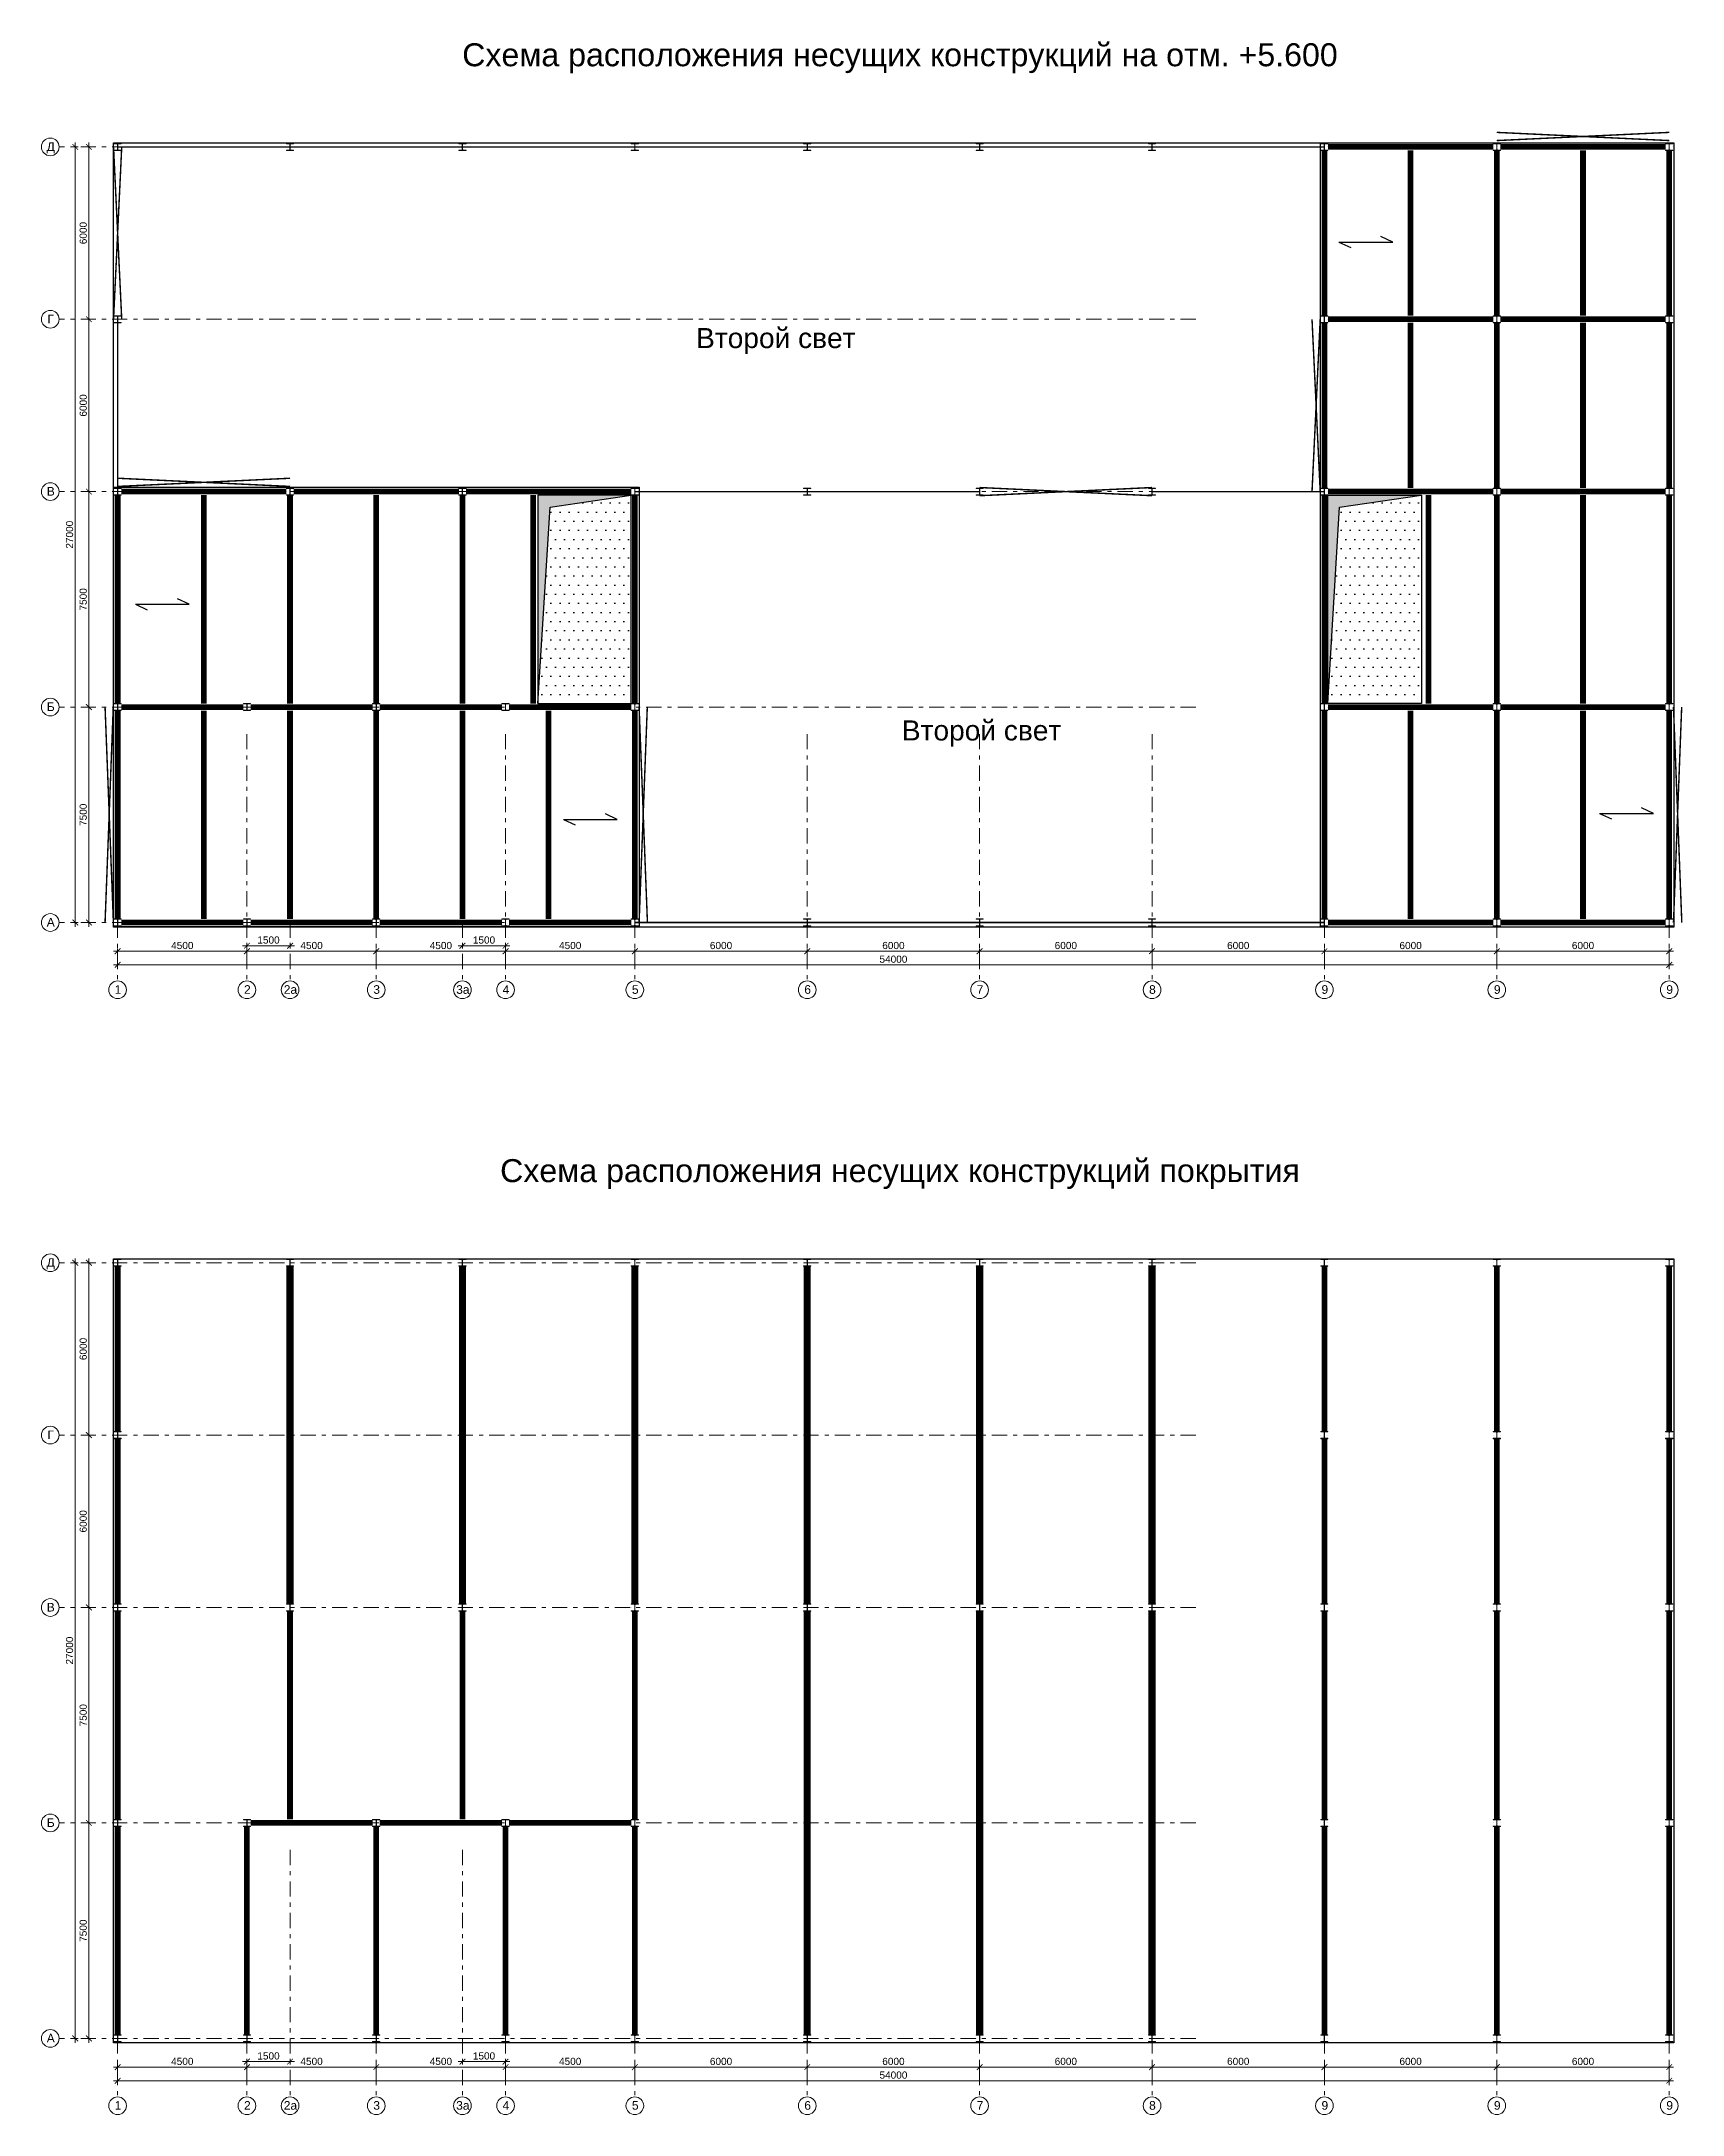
# Model space of a CAD drawing. Header units: millimetres. Extents: x -2648 to 2168491, y -277796 to 297800.
# Drawn here: x -2648 to 54466, y 51072 to 123238 of the extents above; entities that cross this region are included whole.
import ezdxf
from ezdxf.enums import TextEntityAlignment as Align

# ---------------------------------------------------------------- set-up
doc = ezdxf.new("R2010")
doc.units = ezdxf.units.MM
doc.linetypes.add('Штрихштриховая', pattern=[1093.611073, 529.166651, -211.666656, 141.111112, -211.666656])
doc.layers.get('0').update_dxf_attribs({"lineweight": 0})
doc.layers.get('Defpoints').update_dxf_attribs({"color": 252})
doc.layers.add('Axes', color=1, linetype='Continuous')
doc.layers.add('Text', color=7, linetype='Continuous')
for name, color, linetype, lineweight in [('Beams main', 162, 'Continuous', 30), ('Beams secondary', 1, 'Continuous', 30), ('Bracing', 6, 'Continuous', 0), ('Columns', 7, 'Continuous', 0), ('Dimension axis', 152, 'Continuous', 0), ('Rafters', 86, 'Continuous', 35), ('я_12', 1, 'Continuous', 20)]:
    doc.layers.add(name, color=color, linetype=linetype, lineweight=lineweight)
doc.styles.add('SPDS', font='romans.shx', dxfattribs={"width": 0.8, "oblique": 10})
doc.styles.get("Standard").update_dxf_attribs({"font": 'arial.ttf'})
doc.dimstyles.new('ARKO_TICK', dxfattribs={"dimscale": 100, "dimtxt": 2, "dimasz": 2, "dimexe": 1, "dimexo": 1, "dimgap": 1, "dimtad": 1, "dimdec": 0, "dimzin": 0, "dimdsep": 46, "dimtxsty": 'SPDS', "dimblk": 'OBLIQUE', "dimcen": 2, "dimdle": 1.5, "dimclrd": 256, "dimclre": 256, "dimclrt": 256, "dimadec": 6, "dimazin": 0, "dimtfac": 1, "dimtdec": 0, "dimtix": 1, "dimtmove": 1, "dimatfit": 3, "dimfxl": 1, "dimfxlon": 1, "dimtolj": 1, "dimtzin": 0, "dimarcsym": 0})

msp = doc.modelspace()

# ---------------------------------------------------------------- texts
at = {"layer": 'Axes'}
for s, p in [('1', (17.3, 90085.6)), ('2', (4517.3, 90085.6)), ('2а', (6017.3, 90085.6)), ('3', (9017.3, 90085.6)), ('3а', (12017.3, 90085.6)), ('4', (13517.3, 90085.6)), ('5', (18017.3, 90085.6)), ('6', (24017.3, 90085.6)), ('7', (30017.3, 90085.6)), ('8', (36017.3, 90085.6)), ('9', (42017.3, 90085.6)), ('9', (48017.3, 90085.6)), ('9', (54017.3, 90085.6)), ('1', (17.3, 51240.4)), ('2', (4517.3, 51240.4)), ('2а', (6017.3, 51240.4)), ('3', (9017.3, 51240.4)), ('3а', (12017.3, 51240.4)), ('4', (13517.3, 51240.4)), ('5', (18017.3, 51240.4)), ('6', (24017.3, 51240.4)), ('7', (30017.3, 51240.4)), ('8', (36017.3, 51240.4)), ('9', (42017.3, 51240.4)), ('9', (48017.3, 51240.4)), ('9', (54017.3, 51240.4))]:
    msp.add_text(s, height=300, dxfattribs=at).set_placement(p, align=Align.CENTER)
at = {"layer": 'Text', "attachment_point": 5}
for s, insert, char_height in [('Схема расположения несущих конструкций на отм. +5.600', (27230.1, 122654.8), 800), ('Второй свет', (22909.3, 112808.4), 700), ('Второй свет', (30070.9, 99149.4), 700), ('Схема расположения несущих конструкций покрытия', (27230.1, 83809.6), 800)]:
    msp.add_mtext(s, dxfattribs=dict(at, insert=insert, char_height=char_height))

# ---------------------------------------------------------------- blocks, each defined once
blk = doc.blocks.new('_ArchTick')
at = {"color": 0, "linetype": 'ByBlock', "const_width": 0.15}
blk.add_lwpolyline([(-0.5, -0.5), (0.5, 0.5)], dxfattribs=at)
blk = doc.blocks.new('*D165')
at = {"layer": 'Defpoints', "color": 0, "lineweight": -2, "ltscale": 100, "transparency": 16777216}
for p in [(3, 91935), (54003, 91935), (54003, 91093)]:
    blk.add_point(p, dxfattribs=at)
at = {"layer": 'Dimension axis', "ltscale": 100, "transparency": 16777216}
for p, q in [((-147, 91093), (54153, 91093)), ((3, 91193), (3, 90993)), ((54003, 91193), (54003, 90993))]:
    blk.add_line(p, q, dxfattribs=at)
at = {"layer": 'Dimension axis', "ltscale": 100, "transparency": 16777216, "xscale": 200, "yscale": 200, "zscale": 200, "rotation": 180}
blk.add_blockref('_ArchTick', (3, 91093), dxfattribs=at)
at = {"layer": 'Dimension axis', "ltscale": 100, "transparency": 16777216, "xscale": 200, "yscale": 200, "zscale": 200}
blk.add_blockref('_ArchTick', (54003, 91093), dxfattribs=at)
at = {"layer": 'Dimension axis', "ltscale": 100, "transparency": 16777216, "insert": (27003, 91290), "char_height": 300, "attachment_point": 5, "bg_fill": 3, "box_fill_scale": 1.1, "bg_fill_color": 256, "bg_fill_true_color": 13158600, "bg_fill_transparency": 0}
blk.add_mtext('\\A1;{\\H0.83333x;54000}', dxfattribs=at)
blk = doc.blocks.new('*D166')
at = {"layer": 'Defpoints', "color": 0, "lineweight": -2, "ltscale": 100, "transparency": 16777216}
for p in [(3, 91935), (4503, 91935), (3, 91568)]:
    blk.add_point(p, dxfattribs=at)
at = {"layer": 'Dimension axis', "ltscale": 100, "transparency": 16777216}
for p, q in [((3, 91668), (3, 91468)), ((4503, 91668), (4503, 91468)), ((4653, 91568), (-147, 91568))]:
    blk.add_line(p, q, dxfattribs=at)
at = {"layer": 'Dimension axis', "ltscale": 100, "transparency": 16777216, "xscale": 200, "yscale": 200, "zscale": 200, "rotation": 180}
blk.add_blockref('_ArchTick', (3, 91568), dxfattribs=at)
at = {"layer": 'Dimension axis', "ltscale": 100, "transparency": 16777216, "xscale": 200, "yscale": 200, "zscale": 200}
blk.add_blockref('_ArchTick', (4503, 91568), dxfattribs=at)
at = {"layer": 'Dimension axis', "ltscale": 100, "transparency": 16777216, "insert": (2253, 91766), "char_height": 300, "attachment_point": 5, "bg_fill": 3, "box_fill_scale": 1.1, "bg_fill_color": 256, "bg_fill_true_color": 13158600, "bg_fill_transparency": 0}
blk.add_mtext('\\A1;{\\H0.83333x;4500}', dxfattribs=at)
blk = doc.blocks.new('*U249')
at = {"layer": 'я_12', "linetype": 'Штрихштриховая'}
blk.add_line((0, 8594), (0, 0), dxfattribs=at)
at = {"layer": 'я_12', "linetype": 'Continuous', "ltscale": 5}
blk.add_circle((0, -308), 308, dxfattribs=at)
blk = doc.blocks.new('*D168')
at = {"layer": 'Defpoints', "color": 0, "lineweight": -2, "ltscale": 100, "transparency": 16777216}
for p in [(4503, 91935), (9003, 91935), (4503, 91568)]:
    blk.add_point(p, dxfattribs=at)
at = {"layer": 'Dimension axis', "ltscale": 100, "transparency": 16777216}
for p, q in [((4503, 91668), (4503, 91468)), ((9003, 91668), (9003, 91468)), ((9153, 91568), (4353, 91568))]:
    blk.add_line(p, q, dxfattribs=at)
at = {"layer": 'Dimension axis', "ltscale": 100, "transparency": 16777216, "xscale": 200, "yscale": 200, "zscale": 200, "rotation": 180}
blk.add_blockref('_ArchTick', (4503, 91568), dxfattribs=at)
at = {"layer": 'Dimension axis', "ltscale": 100, "transparency": 16777216, "xscale": 200, "yscale": 200, "zscale": 200}
blk.add_blockref('_ArchTick', (9003, 91568), dxfattribs=at)
at = {"layer": 'Dimension axis', "ltscale": 100, "transparency": 16777216, "insert": (6753, 91766), "char_height": 300, "attachment_point": 5, "bg_fill": 3, "box_fill_scale": 1.1, "bg_fill_color": 256, "bg_fill_true_color": 13158600, "bg_fill_transparency": 0}
blk.add_mtext('\\A1;{\\H0.83333x;4500}', dxfattribs=at)
blk = doc.blocks.new('*D169')
at = {"layer": 'Defpoints', "color": 0, "lineweight": -2, "ltscale": 100, "transparency": 16777216}
for p in [(9003, 91935), (13503, 91935), (9003, 91568)]:
    blk.add_point(p, dxfattribs=at)
at = {"layer": 'Dimension axis', "ltscale": 100, "transparency": 16777216}
for p, q in [((9003, 91668), (9003, 91468)), ((13503, 91668), (13503, 91468)), ((13653, 91568), (8853, 91568))]:
    blk.add_line(p, q, dxfattribs=at)
at = {"layer": 'Dimension axis', "ltscale": 100, "transparency": 16777216, "xscale": 200, "yscale": 200, "zscale": 200, "rotation": 180}
blk.add_blockref('_ArchTick', (9003, 91568), dxfattribs=at)
at = {"layer": 'Dimension axis', "ltscale": 100, "transparency": 16777216, "xscale": 200, "yscale": 200, "zscale": 200}
blk.add_blockref('_ArchTick', (13503, 91568), dxfattribs=at)
at = {"layer": 'Dimension axis', "ltscale": 100, "transparency": 16777216, "insert": (11253, 91766), "char_height": 300, "attachment_point": 5, "bg_fill": 3, "box_fill_scale": 1.1, "bg_fill_color": 256, "bg_fill_true_color": 13158600, "bg_fill_transparency": 0}
blk.add_mtext('\\A1;{\\H0.83333x;4500}', dxfattribs=at)
blk = doc.blocks.new('*D170')
at = {"layer": 'Defpoints', "color": 0, "lineweight": -2, "ltscale": 100, "transparency": 16777216}
for p in [(13503, 91935), (18003, 91935), (13503, 91568)]:
    blk.add_point(p, dxfattribs=at)
at = {"layer": 'Dimension axis', "ltscale": 100, "transparency": 16777216}
for p, q in [((13503, 91668), (13503, 91468)), ((18003, 91668), (18003, 91468)), ((18153, 91568), (13353, 91568))]:
    blk.add_line(p, q, dxfattribs=at)
at = {"layer": 'Dimension axis', "ltscale": 100, "transparency": 16777216, "xscale": 200, "yscale": 200, "zscale": 200, "rotation": 180}
blk.add_blockref('_ArchTick', (13503, 91568), dxfattribs=at)
at = {"layer": 'Dimension axis', "ltscale": 100, "transparency": 16777216, "xscale": 200, "yscale": 200, "zscale": 200}
blk.add_blockref('_ArchTick', (18003, 91568), dxfattribs=at)
at = {"layer": 'Dimension axis', "ltscale": 100, "transparency": 16777216, "insert": (15753, 91766), "char_height": 300, "attachment_point": 5, "bg_fill": 3, "box_fill_scale": 1.1, "bg_fill_color": 256, "bg_fill_true_color": 13158600, "bg_fill_transparency": 0}
blk.add_mtext('\\A1;{\\H0.83333x;4500}', dxfattribs=at)
blk = doc.blocks.new('*D171')
at = {"layer": 'Defpoints', "color": 0, "lineweight": -2, "ltscale": 100, "transparency": 16777216}
for p in [(18003, 91935), (24003, 91935), (18003, 91568)]:
    blk.add_point(p, dxfattribs=at)
at = {"layer": 'Dimension axis', "ltscale": 100, "transparency": 16777216}
for p, q in [((18003, 91668), (18003, 91468)), ((24003, 91668), (24003, 91468)), ((24153, 91568), (17853, 91568))]:
    blk.add_line(p, q, dxfattribs=at)
at = {"layer": 'Dimension axis', "ltscale": 100, "transparency": 16777216, "xscale": 200, "yscale": 200, "zscale": 200, "rotation": 180}
blk.add_blockref('_ArchTick', (18003, 91568), dxfattribs=at)
at = {"layer": 'Dimension axis', "ltscale": 100, "transparency": 16777216, "xscale": 200, "yscale": 200, "zscale": 200}
blk.add_blockref('_ArchTick', (24003, 91568), dxfattribs=at)
at = {"layer": 'Dimension axis', "ltscale": 100, "transparency": 16777216, "insert": (21003, 91766), "char_height": 300, "attachment_point": 5, "bg_fill": 3, "box_fill_scale": 1.1, "bg_fill_color": 256, "bg_fill_true_color": 13158600, "bg_fill_transparency": 0}
blk.add_mtext('\\A1;{\\H0.83333x;6000}', dxfattribs=at)
blk = doc.blocks.new('*D172')
at = {"layer": 'Defpoints', "color": 0, "lineweight": -2, "ltscale": 100, "transparency": 16777216}
for p in [(24003, 91935), (30003, 91935), (24003, 91568)]:
    blk.add_point(p, dxfattribs=at)
at = {"layer": 'Dimension axis', "ltscale": 100, "transparency": 16777216}
for p, q in [((24003, 91668), (24003, 91468)), ((30003, 91668), (30003, 91468)), ((30153, 91568), (23853, 91568))]:
    blk.add_line(p, q, dxfattribs=at)
at = {"layer": 'Dimension axis', "ltscale": 100, "transparency": 16777216, "xscale": 200, "yscale": 200, "zscale": 200, "rotation": 180}
blk.add_blockref('_ArchTick', (24003, 91568), dxfattribs=at)
at = {"layer": 'Dimension axis', "ltscale": 100, "transparency": 16777216, "xscale": 200, "yscale": 200, "zscale": 200}
blk.add_blockref('_ArchTick', (30003, 91568), dxfattribs=at)
at = {"layer": 'Dimension axis', "ltscale": 100, "transparency": 16777216, "insert": (27003, 91766), "char_height": 300, "attachment_point": 5, "bg_fill": 3, "box_fill_scale": 1.1, "bg_fill_color": 256, "bg_fill_true_color": 13158600, "bg_fill_transparency": 0}
blk.add_mtext('\\A1;{\\H0.83333x;6000}', dxfattribs=at)
blk = doc.blocks.new('*D173')
at = {"layer": 'Defpoints', "color": 0, "lineweight": -2, "ltscale": 100, "transparency": 16777216}
for p in [(30003, 91935), (36003, 91935), (30003, 91568)]:
    blk.add_point(p, dxfattribs=at)
at = {"layer": 'Dimension axis', "ltscale": 100, "transparency": 16777216}
for p, q in [((30003, 91668), (30003, 91468)), ((36003, 91668), (36003, 91468)), ((36153, 91568), (29853, 91568))]:
    blk.add_line(p, q, dxfattribs=at)
at = {"layer": 'Dimension axis', "ltscale": 100, "transparency": 16777216, "xscale": 200, "yscale": 200, "zscale": 200, "rotation": 180}
blk.add_blockref('_ArchTick', (30003, 91568), dxfattribs=at)
at = {"layer": 'Dimension axis', "ltscale": 100, "transparency": 16777216, "xscale": 200, "yscale": 200, "zscale": 200}
blk.add_blockref('_ArchTick', (36003, 91568), dxfattribs=at)
at = {"layer": 'Dimension axis', "ltscale": 100, "transparency": 16777216, "insert": (33003, 91766), "char_height": 300, "attachment_point": 5, "bg_fill": 3, "box_fill_scale": 1.1, "bg_fill_color": 256, "bg_fill_true_color": 13158600, "bg_fill_transparency": 0}
blk.add_mtext('\\A1;{\\H0.83333x;6000}', dxfattribs=at)
blk = doc.blocks.new('*D174')
at = {"layer": 'Defpoints', "color": 0, "lineweight": -2, "ltscale": 100, "transparency": 16777216}
for p in [(36003, 91935), (42003, 91935), (36003, 91568)]:
    blk.add_point(p, dxfattribs=at)
at = {"layer": 'Dimension axis', "ltscale": 100, "transparency": 16777216}
for p, q in [((36003, 91668), (36003, 91468)), ((42003, 91668), (42003, 91468)), ((42153, 91568), (35853, 91568))]:
    blk.add_line(p, q, dxfattribs=at)
at = {"layer": 'Dimension axis', "ltscale": 100, "transparency": 16777216, "xscale": 200, "yscale": 200, "zscale": 200, "rotation": 180}
blk.add_blockref('_ArchTick', (36003, 91568), dxfattribs=at)
at = {"layer": 'Dimension axis', "ltscale": 100, "transparency": 16777216, "xscale": 200, "yscale": 200, "zscale": 200}
blk.add_blockref('_ArchTick', (42003, 91568), dxfattribs=at)
at = {"layer": 'Dimension axis', "ltscale": 100, "transparency": 16777216, "insert": (39003, 91766), "char_height": 300, "attachment_point": 5, "bg_fill": 3, "box_fill_scale": 1.1, "bg_fill_color": 256, "bg_fill_true_color": 13158600, "bg_fill_transparency": 0}
blk.add_mtext('\\A1;{\\H0.83333x;6000}', dxfattribs=at)
blk = doc.blocks.new('*D175')
at = {"layer": 'Defpoints', "color": 0, "lineweight": -2, "ltscale": 100, "transparency": 16777216}
for p in [(42003, 91935), (48003, 91935), (42003, 91568)]:
    blk.add_point(p, dxfattribs=at)
at = {"layer": 'Dimension axis', "ltscale": 100, "transparency": 16777216}
for p, q in [((42003, 91668), (42003, 91468)), ((48003, 91668), (48003, 91468)), ((48153, 91568), (41853, 91568))]:
    blk.add_line(p, q, dxfattribs=at)
at = {"layer": 'Dimension axis', "ltscale": 100, "transparency": 16777216, "xscale": 200, "yscale": 200, "zscale": 200, "rotation": 180}
blk.add_blockref('_ArchTick', (42003, 91568), dxfattribs=at)
at = {"layer": 'Dimension axis', "ltscale": 100, "transparency": 16777216, "xscale": 200, "yscale": 200, "zscale": 200}
blk.add_blockref('_ArchTick', (48003, 91568), dxfattribs=at)
at = {"layer": 'Dimension axis', "ltscale": 100, "transparency": 16777216, "insert": (45003, 91766), "char_height": 300, "attachment_point": 5, "bg_fill": 3, "box_fill_scale": 1.1, "bg_fill_color": 256, "bg_fill_true_color": 13158600, "bg_fill_transparency": 0}
blk.add_mtext('\\A1;{\\H0.83333x;6000}', dxfattribs=at)
blk = doc.blocks.new('*D176')
at = {"layer": 'Defpoints', "color": 0, "lineweight": -2, "ltscale": 100, "transparency": 16777216}
for p in [(48003, 91935), (54003, 91935), (48003, 91568)]:
    blk.add_point(p, dxfattribs=at)
at = {"layer": 'Dimension axis', "ltscale": 100, "transparency": 16777216}
for p, q in [((48003, 91668), (48003, 91468)), ((54003, 91668), (54003, 91468)), ((54153, 91568), (47853, 91568))]:
    blk.add_line(p, q, dxfattribs=at)
at = {"layer": 'Dimension axis', "ltscale": 100, "transparency": 16777216, "xscale": 200, "yscale": 200, "zscale": 200, "rotation": 180}
blk.add_blockref('_ArchTick', (48003, 91568), dxfattribs=at)
at = {"layer": 'Dimension axis', "ltscale": 100, "transparency": 16777216, "xscale": 200, "yscale": 200, "zscale": 200}
blk.add_blockref('_ArchTick', (54003, 91568), dxfattribs=at)
at = {"layer": 'Dimension axis', "ltscale": 100, "transparency": 16777216, "insert": (51003, 91766), "char_height": 300, "attachment_point": 5, "bg_fill": 3, "box_fill_scale": 1.1, "bg_fill_color": 256, "bg_fill_true_color": 13158600, "bg_fill_transparency": 0}
blk.add_mtext('\\A1;{\\H0.83333x;6000}', dxfattribs=at)
blk = doc.blocks.new('*D177')
at = {"layer": 'Dimension axis', "ltscale": 100, "transparency": 16777216}
for p, q in [((6153, 91759), (4353, 91759)), ((4503, 91859), (4503, 91659)), ((6003, 91859), (6003, 91659))]:
    blk.add_line(p, q, dxfattribs=at)
at = {"layer": 'Dimension axis', "ltscale": 100, "transparency": 16777216, "xscale": 200, "yscale": 200, "zscale": 200, "rotation": 180}
blk.add_blockref('_ArchTick', (4503, 91759), dxfattribs=at)
at = {"layer": 'Dimension axis', "ltscale": 100, "transparency": 16777216, "xscale": 200, "yscale": 200, "zscale": 200}
blk.add_blockref('_ArchTick', (6003, 91759), dxfattribs=at)
at = {"layer": 'Dimension axis', "ltscale": 100, "transparency": 16777216, "insert": (5253, 91957), "char_height": 300, "attachment_point": 5, "bg_fill": 3, "box_fill_scale": 1.1, "bg_fill_color": 256, "bg_fill_true_color": 13158600, "bg_fill_transparency": 0}
blk.add_mtext('\\A1;{\\H0.83333x;1500}', dxfattribs=at)
at = {"layer": 'Defpoints', "color": 0, "lineweight": -2, "ltscale": 100, "transparency": 16777216}
for p in [(4503, 92126), (4503, 91759), (6003, 92126)]:
    blk.add_point(p, dxfattribs=at)
blk = doc.blocks.new('*D178')
at = {"layer": 'Dimension axis', "ltscale": 100, "transparency": 16777216}
for p, q in [((13653, 91759), (11853, 91759)), ((12003, 91859), (12003, 91659)), ((13503, 91859), (13503, 91659))]:
    blk.add_line(p, q, dxfattribs=at)
at = {"layer": 'Dimension axis', "ltscale": 100, "transparency": 16777216, "xscale": 200, "yscale": 200, "zscale": 200, "rotation": 180}
blk.add_blockref('_ArchTick', (12003, 91759), dxfattribs=at)
at = {"layer": 'Dimension axis', "ltscale": 100, "transparency": 16777216, "xscale": 200, "yscale": 200, "zscale": 200}
blk.add_blockref('_ArchTick', (13503, 91759), dxfattribs=at)
at = {"layer": 'Dimension axis', "ltscale": 100, "transparency": 16777216, "insert": (12753, 91957), "char_height": 300, "attachment_point": 5, "bg_fill": 3, "box_fill_scale": 1.1, "bg_fill_color": 256, "bg_fill_true_color": 13158600, "bg_fill_transparency": 0}
blk.add_mtext('\\A1;{\\H0.83333x;1500}', dxfattribs=at)
at = {"layer": 'Defpoints', "color": 0, "lineweight": -2, "ltscale": 100, "transparency": 16777216}
for p in [(12003, 92126), (12003, 91759), (13503, 92126)]:
    blk.add_point(p, dxfattribs=at)
blk = doc.blocks.new('*D179')
at = {"layer": 'Defpoints', "color": 0, "lineweight": -2, "ltscale": 100, "transparency": 16777216}
for p in [(-1473, 119568), (-631, 119568), (-631, 92568)]:
    blk.add_point(p, dxfattribs=at)
at = {"layer": 'Dimension axis', "ltscale": 100, "transparency": 16777216}
for p, q in [((-1373, 119568), (-1573, 119568)), ((-1473, 92418), (-1473, 119718)), ((-1373, 92568), (-1573, 92568))]:
    blk.add_line(p, q, dxfattribs=at)
at = {"layer": 'Dimension axis', "ltscale": 100, "transparency": 16777216, "xscale": 200, "yscale": 200, "zscale": 200}
for p, rotation in [((-1473, 119568), 90), ((-1473, 92568), 270)]:
    blk.add_blockref('_ArchTick', p, dxfattribs=dict(at, rotation=rotation))
at = {"layer": 'Dimension axis', "ltscale": 100, "transparency": 16777216, "insert": (-1670, 106068), "char_height": 300, "attachment_point": 5, "rotation": 90, "bg_fill": 3, "box_fill_scale": 1.1, "bg_fill_color": 256, "bg_fill_true_color": 13158600, "bg_fill_transparency": 0}
blk.add_mtext('\\A1;{\\H0.83333x;27000}', dxfattribs=at)
blk = doc.blocks.new('*D180')
at = {"layer": 'Defpoints', "color": 0, "lineweight": -2, "ltscale": 100, "transparency": 16777216}
for p in [(-631, 100068), (-997, 92568), (-631, 92568)]:
    blk.add_point(p, dxfattribs=at)
at = {"layer": 'Dimension axis', "ltscale": 100, "transparency": 16777216}
for p, q in [((-897, 100068), (-1097, 100068)), ((-997, 100218), (-997, 92418)), ((-897, 92568), (-1097, 92568))]:
    blk.add_line(p, q, dxfattribs=at)
at = {"layer": 'Dimension axis', "ltscale": 100, "transparency": 16777216, "xscale": 200, "yscale": 200, "zscale": 200}
for p, rotation in [((-997, 100068), 90), ((-997, 92568), 270)]:
    blk.add_blockref('_ArchTick', p, dxfattribs=dict(at, rotation=rotation))
at = {"layer": 'Dimension axis', "ltscale": 100, "transparency": 16777216, "insert": (-1195, 96318), "char_height": 300, "attachment_point": 5, "rotation": 90, "bg_fill": 3, "box_fill_scale": 1.1, "bg_fill_color": 256, "bg_fill_true_color": 13158600, "bg_fill_transparency": 0}
blk.add_mtext('\\A1;{\\H0.83333x;7500}', dxfattribs=at)
blk = doc.blocks.new('*U250')
at = {"layer": 'я_12', "linetype": 'Штрихштриховая'}
blk.add_line((39554, 0), (0, 0), dxfattribs=at)
at = {"layer": 'я_12', "linetype": 'Continuous', "ltscale": 5}
blk.add_circle((-308, 0), 308, dxfattribs=at)
blk = doc.blocks.new('*D182')
at = {"layer": 'Defpoints', "color": 0, "lineweight": -2, "ltscale": 100, "transparency": 16777216}
for p in [(-631, 107568), (-997, 100068), (-631, 100068)]:
    blk.add_point(p, dxfattribs=at)
at = {"layer": 'Dimension axis', "ltscale": 100, "transparency": 16777216}
for p, q in [((-897, 107568), (-1097, 107568)), ((-997, 107718), (-997, 99918)), ((-897, 100068), (-1097, 100068))]:
    blk.add_line(p, q, dxfattribs=at)
at = {"layer": 'Dimension axis', "ltscale": 100, "transparency": 16777216, "xscale": 200, "yscale": 200, "zscale": 200}
for p, rotation in [((-997, 107568), 90), ((-997, 100068), 270)]:
    blk.add_blockref('_ArchTick', p, dxfattribs=dict(at, rotation=rotation))
at = {"layer": 'Dimension axis', "ltscale": 100, "transparency": 16777216, "insert": (-1195, 103818), "char_height": 300, "attachment_point": 5, "rotation": 90, "bg_fill": 3, "box_fill_scale": 1.1, "bg_fill_color": 256, "bg_fill_true_color": 13158600, "bg_fill_transparency": 0}
blk.add_mtext('\\A1;{\\H0.83333x;7500}', dxfattribs=at)
blk = doc.blocks.new('*D183')
at = {"layer": 'Defpoints', "color": 0, "lineweight": -2, "ltscale": 100, "transparency": 16777216}
for p in [(-631, 113568), (-997, 107568), (-631, 107568)]:
    blk.add_point(p, dxfattribs=at)
at = {"layer": 'Dimension axis', "ltscale": 100, "transparency": 16777216}
for p, q in [((-897, 113568), (-1097, 113568)), ((-997, 113718), (-997, 107418)), ((-897, 107568), (-1097, 107568))]:
    blk.add_line(p, q, dxfattribs=at)
at = {"layer": 'Dimension axis', "ltscale": 100, "transparency": 16777216, "xscale": 200, "yscale": 200, "zscale": 200}
for p, rotation in [((-997, 113568), 90), ((-997, 107568), 270)]:
    blk.add_blockref('_ArchTick', p, dxfattribs=dict(at, rotation=rotation))
at = {"layer": 'Dimension axis', "ltscale": 100, "transparency": 16777216, "insert": (-1195, 110568), "char_height": 300, "attachment_point": 5, "rotation": 90, "bg_fill": 3, "box_fill_scale": 1.1, "bg_fill_color": 256, "bg_fill_true_color": 13158600, "bg_fill_transparency": 0}
blk.add_mtext('\\A1;{\\H0.83333x;6000}', dxfattribs=at)
blk = doc.blocks.new('*D184')
at = {"layer": 'Defpoints', "color": 0, "lineweight": -2, "ltscale": 100, "transparency": 16777216}
for p in [(-631, 119568), (-997, 113568), (-631, 113568)]:
    blk.add_point(p, dxfattribs=at)
at = {"layer": 'Dimension axis', "ltscale": 100, "transparency": 16777216}
for p, q in [((-897, 119568), (-1097, 119568)), ((-997, 119718), (-997, 113418)), ((-897, 113568), (-1097, 113568))]:
    blk.add_line(p, q, dxfattribs=at)
at = {"layer": 'Dimension axis', "ltscale": 100, "transparency": 16777216, "xscale": 200, "yscale": 200, "zscale": 200}
for p, rotation in [((-997, 119568), 90), ((-997, 113568), 270)]:
    blk.add_blockref('_ArchTick', p, dxfattribs=dict(at, rotation=rotation))
at = {"layer": 'Dimension axis', "ltscale": 100, "transparency": 16777216, "insert": (-1195, 116568), "char_height": 300, "attachment_point": 5, "rotation": 90, "bg_fill": 3, "box_fill_scale": 1.1, "bg_fill_color": 256, "bg_fill_true_color": 13158600, "bg_fill_transparency": 0}
blk.add_mtext('\\A1;{\\H0.83333x;6000}', dxfattribs=at)
blk = doc.blocks.new('*U186')
at = {"layer": 'Columns', "lineweight": -2, "ltscale": 100}
h = blk.add_hatch(color=256, dxfattribs=at)
h.dxf.hatch_style = 1
h.paths.add_polyline_path([(0, 123), (-124.5, 123), (-124.5, 111), (-20, 111, -0.4142136), (-4, 95), (-4, -95, -0.4142136), (-20, -111), (-124.5, -111), (-124.5, -123), (0, -123)])
h.paths.add_polyline_path([(124.5, 123), (0, 123), (0, -123), (124.5, -123), (124.5, -111), (20, -111, -0.4142136), (4, -95), (4, 95, -0.4142136), (20, 111), (124.5, 111)])
at = {"lineweight": -2, "ltscale": 100}
for p, q in [((-124.5, 0), (-124.5, 0)), ((124.5, 0), (124.5, 0))]:
    blk.add_line(p, q, dxfattribs=at)
at = {"layer": 'Columns'}
for p, q in [((-124.5, 123), (124.5, 123)), ((-124.5, 111), (-124.5, 123)), ((-124.5, 111), (-20, 111)), ((-4, -95), (-4, 95)), ((0, -123), (0, 123)), ((4, -95), (4, 95)), ((20, 111), (124.5, 111)), ((124.5, 111), (124.5, 123)), ((-124.5, -111), (-20, -111)), ((-124.5, -123), (-124.5, -111)), ((-124.5, -123), (124.5, -123)), ((20, -111), (124.5, -111)), ((124.5, -123), (124.5, -111))]:
    blk.add_line(p, q, dxfattribs=at)
for centre, start, end in [((-20, 95), 0, 90), ((20, 95), 90, 180), ((-20, -95), 270, 0), ((20, -95), 180, 270)]:
    blk.add_arc(centre, 16, start, end, dxfattribs=at)
blk = doc.blocks.new('Slab direction')
at = {"lineweight": -2, "ltscale": 100}
for p, q in [((619, 11077), (2493, 11077)), ((619, 11077), (1033, 10885)), ((2493, 11077), (2080, 11268))]:
    blk.add_line(p, q, dxfattribs=at)
blk = doc.blocks.new('*D204')
at = {"layer": 'Defpoints', "color": 0, "lineweight": -2, "ltscale": 100, "transparency": 16777216}
for p in [(3, 53090), (54003, 53090), (54003, 52248)]:
    blk.add_point(p, dxfattribs=at)
at = {"layer": 'Dimension axis', "ltscale": 100, "transparency": 16777216}
for p, q in [((-147, 52248), (54153, 52248)), ((3, 52348), (3, 52148)), ((54003, 52348), (54003, 52148))]:
    blk.add_line(p, q, dxfattribs=at)
at = {"layer": 'Dimension axis', "ltscale": 100, "transparency": 16777216, "xscale": 200, "yscale": 200, "zscale": 200, "rotation": 180}
blk.add_blockref('_ArchTick', (3, 52248), dxfattribs=at)
at = {"layer": 'Dimension axis', "ltscale": 100, "transparency": 16777216, "xscale": 200, "yscale": 200, "zscale": 200}
blk.add_blockref('_ArchTick', (54003, 52248), dxfattribs=at)
at = {"layer": 'Dimension axis', "ltscale": 100, "transparency": 16777216, "insert": (27003, 52445), "char_height": 300, "attachment_point": 5, "bg_fill": 3, "box_fill_scale": 1.1, "bg_fill_color": 256, "bg_fill_true_color": 13158600, "bg_fill_transparency": 0}
blk.add_mtext('\\A1;{\\H0.83333x;54000}', dxfattribs=at)
blk = doc.blocks.new('*D205')
at = {"layer": 'Defpoints', "color": 0, "lineweight": -2, "ltscale": 100, "transparency": 16777216}
for p in [(3, 53090), (3, 52723), (4503, 53090)]:
    blk.add_point(p, dxfattribs=at)
at = {"layer": 'Dimension axis', "ltscale": 100, "transparency": 16777216}
for p, q in [((4653, 52723), (-147, 52723)), ((3, 52823), (3, 52623)), ((4503, 52823), (4503, 52623))]:
    blk.add_line(p, q, dxfattribs=at)
at = {"layer": 'Dimension axis', "ltscale": 100, "transparency": 16777216, "xscale": 200, "yscale": 200, "zscale": 200, "rotation": 180}
blk.add_blockref('_ArchTick', (3, 52723), dxfattribs=at)
at = {"layer": 'Dimension axis', "ltscale": 100, "transparency": 16777216, "xscale": 200, "yscale": 200, "zscale": 200}
blk.add_blockref('_ArchTick', (4503, 52723), dxfattribs=at)
at = {"layer": 'Dimension axis', "ltscale": 100, "transparency": 16777216, "insert": (2253, 52921), "char_height": 300, "attachment_point": 5, "bg_fill": 3, "box_fill_scale": 1.1, "bg_fill_color": 256, "bg_fill_true_color": 13158600, "bg_fill_transparency": 0}
blk.add_mtext('\\A1;{\\H0.83333x;4500}', dxfattribs=at)
blk = doc.blocks.new('*D206')
at = {"layer": 'Defpoints', "color": 0, "lineweight": -2, "ltscale": 100, "transparency": 16777216}
for p in [(4503, 53090), (4503, 52723), (9003, 53090)]:
    blk.add_point(p, dxfattribs=at)
at = {"layer": 'Dimension axis', "ltscale": 100, "transparency": 16777216}
for p, q in [((9153, 52723), (4353, 52723)), ((4503, 52823), (4503, 52623)), ((9003, 52823), (9003, 52623))]:
    blk.add_line(p, q, dxfattribs=at)
at = {"layer": 'Dimension axis', "ltscale": 100, "transparency": 16777216, "xscale": 200, "yscale": 200, "zscale": 200, "rotation": 180}
blk.add_blockref('_ArchTick', (4503, 52723), dxfattribs=at)
at = {"layer": 'Dimension axis', "ltscale": 100, "transparency": 16777216, "xscale": 200, "yscale": 200, "zscale": 200}
blk.add_blockref('_ArchTick', (9003, 52723), dxfattribs=at)
at = {"layer": 'Dimension axis', "ltscale": 100, "transparency": 16777216, "insert": (6753, 52921), "char_height": 300, "attachment_point": 5, "bg_fill": 3, "box_fill_scale": 1.1, "bg_fill_color": 256, "bg_fill_true_color": 13158600, "bg_fill_transparency": 0}
blk.add_mtext('\\A1;{\\H0.83333x;4500}', dxfattribs=at)
blk = doc.blocks.new('*D207')
at = {"layer": 'Defpoints', "color": 0, "lineweight": -2, "ltscale": 100, "transparency": 16777216}
for p in [(9003, 53090), (9003, 52723), (13503, 53090)]:
    blk.add_point(p, dxfattribs=at)
at = {"layer": 'Dimension axis', "ltscale": 100, "transparency": 16777216}
for p, q in [((13653, 52723), (8853, 52723)), ((9003, 52823), (9003, 52623)), ((13503, 52823), (13503, 52623))]:
    blk.add_line(p, q, dxfattribs=at)
at = {"layer": 'Dimension axis', "ltscale": 100, "transparency": 16777216, "xscale": 200, "yscale": 200, "zscale": 200, "rotation": 180}
blk.add_blockref('_ArchTick', (9003, 52723), dxfattribs=at)
at = {"layer": 'Dimension axis', "ltscale": 100, "transparency": 16777216, "xscale": 200, "yscale": 200, "zscale": 200}
blk.add_blockref('_ArchTick', (13503, 52723), dxfattribs=at)
at = {"layer": 'Dimension axis', "ltscale": 100, "transparency": 16777216, "insert": (11253, 52921), "char_height": 300, "attachment_point": 5, "bg_fill": 3, "box_fill_scale": 1.1, "bg_fill_color": 256, "bg_fill_true_color": 13158600, "bg_fill_transparency": 0}
blk.add_mtext('\\A1;{\\H0.83333x;4500}', dxfattribs=at)
blk = doc.blocks.new('*D208')
at = {"layer": 'Defpoints', "color": 0, "lineweight": -2, "ltscale": 100, "transparency": 16777216}
for p in [(13503, 53090), (13503, 52723), (18003, 53090)]:
    blk.add_point(p, dxfattribs=at)
at = {"layer": 'Dimension axis', "ltscale": 100, "transparency": 16777216}
for p, q in [((18153, 52723), (13353, 52723)), ((13503, 52823), (13503, 52623)), ((18003, 52823), (18003, 52623))]:
    blk.add_line(p, q, dxfattribs=at)
at = {"layer": 'Dimension axis', "ltscale": 100, "transparency": 16777216, "xscale": 200, "yscale": 200, "zscale": 200, "rotation": 180}
blk.add_blockref('_ArchTick', (13503, 52723), dxfattribs=at)
at = {"layer": 'Dimension axis', "ltscale": 100, "transparency": 16777216, "xscale": 200, "yscale": 200, "zscale": 200}
blk.add_blockref('_ArchTick', (18003, 52723), dxfattribs=at)
at = {"layer": 'Dimension axis', "ltscale": 100, "transparency": 16777216, "insert": (15753, 52921), "char_height": 300, "attachment_point": 5, "bg_fill": 3, "box_fill_scale": 1.1, "bg_fill_color": 256, "bg_fill_true_color": 13158600, "bg_fill_transparency": 0}
blk.add_mtext('\\A1;{\\H0.83333x;4500}', dxfattribs=at)
blk = doc.blocks.new('*D209')
at = {"layer": 'Defpoints', "color": 0, "lineweight": -2, "ltscale": 100, "transparency": 16777216}
for p in [(18003, 53090), (18003, 52723), (24003, 53090)]:
    blk.add_point(p, dxfattribs=at)
at = {"layer": 'Dimension axis', "ltscale": 100, "transparency": 16777216}
for p, q in [((24153, 52723), (17853, 52723)), ((18003, 52823), (18003, 52623)), ((24003, 52823), (24003, 52623))]:
    blk.add_line(p, q, dxfattribs=at)
at = {"layer": 'Dimension axis', "ltscale": 100, "transparency": 16777216, "xscale": 200, "yscale": 200, "zscale": 200, "rotation": 180}
blk.add_blockref('_ArchTick', (18003, 52723), dxfattribs=at)
at = {"layer": 'Dimension axis', "ltscale": 100, "transparency": 16777216, "xscale": 200, "yscale": 200, "zscale": 200}
blk.add_blockref('_ArchTick', (24003, 52723), dxfattribs=at)
at = {"layer": 'Dimension axis', "ltscale": 100, "transparency": 16777216, "insert": (21003, 52921), "char_height": 300, "attachment_point": 5, "bg_fill": 3, "box_fill_scale": 1.1, "bg_fill_color": 256, "bg_fill_true_color": 13158600, "bg_fill_transparency": 0}
blk.add_mtext('\\A1;{\\H0.83333x;6000}', dxfattribs=at)
blk = doc.blocks.new('*D210')
at = {"layer": 'Defpoints', "color": 0, "lineweight": -2, "ltscale": 100, "transparency": 16777216}
for p in [(24003, 53090), (24003, 52723), (30003, 53090)]:
    blk.add_point(p, dxfattribs=at)
at = {"layer": 'Dimension axis', "ltscale": 100, "transparency": 16777216}
for p, q in [((30153, 52723), (23853, 52723)), ((24003, 52823), (24003, 52623)), ((30003, 52823), (30003, 52623))]:
    blk.add_line(p, q, dxfattribs=at)
at = {"layer": 'Dimension axis', "ltscale": 100, "transparency": 16777216, "xscale": 200, "yscale": 200, "zscale": 200, "rotation": 180}
blk.add_blockref('_ArchTick', (24003, 52723), dxfattribs=at)
at = {"layer": 'Dimension axis', "ltscale": 100, "transparency": 16777216, "xscale": 200, "yscale": 200, "zscale": 200}
blk.add_blockref('_ArchTick', (30003, 52723), dxfattribs=at)
at = {"layer": 'Dimension axis', "ltscale": 100, "transparency": 16777216, "insert": (27003, 52921), "char_height": 300, "attachment_point": 5, "bg_fill": 3, "box_fill_scale": 1.1, "bg_fill_color": 256, "bg_fill_true_color": 13158600, "bg_fill_transparency": 0}
blk.add_mtext('\\A1;{\\H0.83333x;6000}', dxfattribs=at)
blk = doc.blocks.new('*D211')
at = {"layer": 'Defpoints', "color": 0, "lineweight": -2, "ltscale": 100, "transparency": 16777216}
for p in [(30003, 53090), (30003, 52723), (36003, 53090)]:
    blk.add_point(p, dxfattribs=at)
at = {"layer": 'Dimension axis', "ltscale": 100, "transparency": 16777216}
for p, q in [((36153, 52723), (29853, 52723)), ((30003, 52823), (30003, 52623)), ((36003, 52823), (36003, 52623))]:
    blk.add_line(p, q, dxfattribs=at)
at = {"layer": 'Dimension axis', "ltscale": 100, "transparency": 16777216, "xscale": 200, "yscale": 200, "zscale": 200, "rotation": 180}
blk.add_blockref('_ArchTick', (30003, 52723), dxfattribs=at)
at = {"layer": 'Dimension axis', "ltscale": 100, "transparency": 16777216, "xscale": 200, "yscale": 200, "zscale": 200}
blk.add_blockref('_ArchTick', (36003, 52723), dxfattribs=at)
at = {"layer": 'Dimension axis', "ltscale": 100, "transparency": 16777216, "insert": (33003, 52921), "char_height": 300, "attachment_point": 5, "bg_fill": 3, "box_fill_scale": 1.1, "bg_fill_color": 256, "bg_fill_true_color": 13158600, "bg_fill_transparency": 0}
blk.add_mtext('\\A1;{\\H0.83333x;6000}', dxfattribs=at)
blk = doc.blocks.new('*D212')
at = {"layer": 'Defpoints', "color": 0, "lineweight": -2, "ltscale": 100, "transparency": 16777216}
for p in [(36003, 53090), (36003, 52723), (42003, 53090)]:
    blk.add_point(p, dxfattribs=at)
at = {"layer": 'Dimension axis', "ltscale": 100, "transparency": 16777216}
for p, q in [((42153, 52723), (35853, 52723)), ((36003, 52823), (36003, 52623)), ((42003, 52823), (42003, 52623))]:
    blk.add_line(p, q, dxfattribs=at)
at = {"layer": 'Dimension axis', "ltscale": 100, "transparency": 16777216, "xscale": 200, "yscale": 200, "zscale": 200, "rotation": 180}
blk.add_blockref('_ArchTick', (36003, 52723), dxfattribs=at)
at = {"layer": 'Dimension axis', "ltscale": 100, "transparency": 16777216, "xscale": 200, "yscale": 200, "zscale": 200}
blk.add_blockref('_ArchTick', (42003, 52723), dxfattribs=at)
at = {"layer": 'Dimension axis', "ltscale": 100, "transparency": 16777216, "insert": (39003, 52921), "char_height": 300, "attachment_point": 5, "bg_fill": 3, "box_fill_scale": 1.1, "bg_fill_color": 256, "bg_fill_true_color": 13158600, "bg_fill_transparency": 0}
blk.add_mtext('\\A1;{\\H0.83333x;6000}', dxfattribs=at)
blk = doc.blocks.new('*D213')
at = {"layer": 'Defpoints', "color": 0, "lineweight": -2, "ltscale": 100, "transparency": 16777216}
for p in [(42003, 53090), (42003, 52723), (48003, 53090)]:
    blk.add_point(p, dxfattribs=at)
at = {"layer": 'Dimension axis', "ltscale": 100, "transparency": 16777216}
for p, q in [((48153, 52723), (41853, 52723)), ((42003, 52823), (42003, 52623)), ((48003, 52823), (48003, 52623))]:
    blk.add_line(p, q, dxfattribs=at)
at = {"layer": 'Dimension axis', "ltscale": 100, "transparency": 16777216, "xscale": 200, "yscale": 200, "zscale": 200, "rotation": 180}
blk.add_blockref('_ArchTick', (42003, 52723), dxfattribs=at)
at = {"layer": 'Dimension axis', "ltscale": 100, "transparency": 16777216, "xscale": 200, "yscale": 200, "zscale": 200}
blk.add_blockref('_ArchTick', (48003, 52723), dxfattribs=at)
at = {"layer": 'Dimension axis', "ltscale": 100, "transparency": 16777216, "insert": (45003, 52921), "char_height": 300, "attachment_point": 5, "bg_fill": 3, "box_fill_scale": 1.1, "bg_fill_color": 256, "bg_fill_true_color": 13158600, "bg_fill_transparency": 0}
blk.add_mtext('\\A1;{\\H0.83333x;6000}', dxfattribs=at)
blk = doc.blocks.new('*D214')
at = {"layer": 'Defpoints', "color": 0, "lineweight": -2, "ltscale": 100, "transparency": 16777216}
for p in [(48003, 53090), (48003, 52723), (54003, 53090)]:
    blk.add_point(p, dxfattribs=at)
at = {"layer": 'Dimension axis', "ltscale": 100, "transparency": 16777216}
for p, q in [((54153, 52723), (47853, 52723)), ((48003, 52823), (48003, 52623)), ((54003, 52823), (54003, 52623))]:
    blk.add_line(p, q, dxfattribs=at)
at = {"layer": 'Dimension axis', "ltscale": 100, "transparency": 16777216, "xscale": 200, "yscale": 200, "zscale": 200, "rotation": 180}
blk.add_blockref('_ArchTick', (48003, 52723), dxfattribs=at)
at = {"layer": 'Dimension axis', "ltscale": 100, "transparency": 16777216, "xscale": 200, "yscale": 200, "zscale": 200}
blk.add_blockref('_ArchTick', (54003, 52723), dxfattribs=at)
at = {"layer": 'Dimension axis', "ltscale": 100, "transparency": 16777216, "insert": (51003, 52921), "char_height": 300, "attachment_point": 5, "bg_fill": 3, "box_fill_scale": 1.1, "bg_fill_color": 256, "bg_fill_true_color": 13158600, "bg_fill_transparency": 0}
blk.add_mtext('\\A1;{\\H0.83333x;6000}', dxfattribs=at)
blk = doc.blocks.new('*D215')
at = {"layer": 'Dimension axis', "ltscale": 100, "transparency": 16777216}
for p, q in [((6153, 52914), (4353, 52914)), ((4503, 53014), (4503, 52814)), ((6003, 53014), (6003, 52814))]:
    blk.add_line(p, q, dxfattribs=at)
at = {"layer": 'Dimension axis', "ltscale": 100, "transparency": 16777216, "xscale": 200, "yscale": 200, "zscale": 200, "rotation": 180}
blk.add_blockref('_ArchTick', (4503, 52914), dxfattribs=at)
at = {"layer": 'Dimension axis', "ltscale": 100, "transparency": 16777216, "xscale": 200, "yscale": 200, "zscale": 200}
blk.add_blockref('_ArchTick', (6003, 52914), dxfattribs=at)
at = {"layer": 'Dimension axis', "ltscale": 100, "transparency": 16777216, "insert": (5253, 53111), "char_height": 300, "attachment_point": 5, "bg_fill": 3, "box_fill_scale": 1.1, "bg_fill_color": 256, "bg_fill_true_color": 13158600, "bg_fill_transparency": 0}
blk.add_mtext('\\A1;{\\H0.83333x;1500}', dxfattribs=at)
at = {"layer": 'Defpoints', "color": 0, "lineweight": -2, "ltscale": 100, "transparency": 16777216}
for p in [(4503, 53280), (4503, 52914), (6003, 53280)]:
    blk.add_point(p, dxfattribs=at)
blk = doc.blocks.new('*D216')
at = {"layer": 'Dimension axis', "ltscale": 100, "transparency": 16777216}
for p, q in [((13653, 52914), (11853, 52914)), ((12003, 53014), (12003, 52814)), ((13503, 53014), (13503, 52814))]:
    blk.add_line(p, q, dxfattribs=at)
at = {"layer": 'Dimension axis', "ltscale": 100, "transparency": 16777216, "xscale": 200, "yscale": 200, "zscale": 200, "rotation": 180}
blk.add_blockref('_ArchTick', (12003, 52914), dxfattribs=at)
at = {"layer": 'Dimension axis', "ltscale": 100, "transparency": 16777216, "xscale": 200, "yscale": 200, "zscale": 200}
blk.add_blockref('_ArchTick', (13503, 52914), dxfattribs=at)
at = {"layer": 'Dimension axis', "ltscale": 100, "transparency": 16777216, "insert": (12753, 53111), "char_height": 300, "attachment_point": 5, "bg_fill": 3, "box_fill_scale": 1.1, "bg_fill_color": 256, "bg_fill_true_color": 13158600, "bg_fill_transparency": 0}
blk.add_mtext('\\A1;{\\H0.83333x;1500}', dxfattribs=at)
at = {"layer": 'Defpoints', "color": 0, "lineweight": -2, "ltscale": 100, "transparency": 16777216}
for p in [(12003, 53280), (12003, 52914), (13503, 53280)]:
    blk.add_point(p, dxfattribs=at)
blk = doc.blocks.new('*D217')
at = {"layer": 'Defpoints', "color": 0, "lineweight": -2, "ltscale": 100, "transparency": 16777216}
for p in [(-1473, 80723), (-631, 80723), (-631, 53723)]:
    blk.add_point(p, dxfattribs=at)
at = {"layer": 'Dimension axis', "ltscale": 100, "transparency": 16777216}
for p, q in [((-1473, 53573), (-1473, 80873)), ((-1373, 80723), (-1573, 80723)), ((-1373, 53723), (-1573, 53723))]:
    blk.add_line(p, q, dxfattribs=at)
at = {"layer": 'Dimension axis', "ltscale": 100, "transparency": 16777216, "xscale": 200, "yscale": 200, "zscale": 200}
for p, rotation in [((-1473, 80723), 90), ((-1473, 53723), 270)]:
    blk.add_blockref('_ArchTick', p, dxfattribs=dict(at, rotation=rotation))
at = {"layer": 'Dimension axis', "ltscale": 100, "transparency": 16777216, "insert": (-1670, 67223), "char_height": 300, "attachment_point": 5, "rotation": 90, "bg_fill": 3, "box_fill_scale": 1.1, "bg_fill_color": 256, "bg_fill_true_color": 13158600, "bg_fill_transparency": 0}
blk.add_mtext('\\A1;{\\H0.83333x;27000}', dxfattribs=at)
blk = doc.blocks.new('*D218')
at = {"layer": 'Defpoints', "color": 0, "lineweight": -2, "ltscale": 100, "transparency": 16777216}
for p in [(-631, 61223), (-997, 53723), (-631, 53723)]:
    blk.add_point(p, dxfattribs=at)
at = {"layer": 'Dimension axis', "ltscale": 100, "transparency": 16777216}
for p, q in [((-997, 61373), (-997, 53573)), ((-897, 61223), (-1097, 61223)), ((-897, 53723), (-1097, 53723))]:
    blk.add_line(p, q, dxfattribs=at)
at = {"layer": 'Dimension axis', "ltscale": 100, "transparency": 16777216, "xscale": 200, "yscale": 200, "zscale": 200}
for p, rotation in [((-997, 61223), 90), ((-997, 53723), 270)]:
    blk.add_blockref('_ArchTick', p, dxfattribs=dict(at, rotation=rotation))
at = {"layer": 'Dimension axis', "ltscale": 100, "transparency": 16777216, "insert": (-1195, 57473), "char_height": 300, "attachment_point": 5, "rotation": 90, "bg_fill": 3, "box_fill_scale": 1.1, "bg_fill_color": 256, "bg_fill_true_color": 13158600, "bg_fill_transparency": 0}
blk.add_mtext('\\A1;{\\H0.83333x;7500}', dxfattribs=at)
blk = doc.blocks.new('*D219')
at = {"layer": 'Defpoints', "color": 0, "lineweight": -2, "ltscale": 100, "transparency": 16777216}
for p in [(-631, 68723), (-997, 61223), (-631, 61223)]:
    blk.add_point(p, dxfattribs=at)
at = {"layer": 'Dimension axis', "ltscale": 100, "transparency": 16777216}
for p, q in [((-897, 68723), (-1097, 68723)), ((-997, 68873), (-997, 61073)), ((-897, 61223), (-1097, 61223))]:
    blk.add_line(p, q, dxfattribs=at)
at = {"layer": 'Dimension axis', "ltscale": 100, "transparency": 16777216, "xscale": 200, "yscale": 200, "zscale": 200}
for p, rotation in [((-997, 68723), 90), ((-997, 61223), 270)]:
    blk.add_blockref('_ArchTick', p, dxfattribs=dict(at, rotation=rotation))
at = {"layer": 'Dimension axis', "ltscale": 100, "transparency": 16777216, "insert": (-1195, 64973), "char_height": 300, "attachment_point": 5, "rotation": 90, "bg_fill": 3, "box_fill_scale": 1.1, "bg_fill_color": 256, "bg_fill_true_color": 13158600, "bg_fill_transparency": 0}
blk.add_mtext('\\A1;{\\H0.83333x;7500}', dxfattribs=at)
blk = doc.blocks.new('*D220')
at = {"layer": 'Defpoints', "color": 0, "lineweight": -2, "ltscale": 100, "transparency": 16777216}
for p in [(-631, 74723), (-997, 68723), (-631, 68723)]:
    blk.add_point(p, dxfattribs=at)
at = {"layer": 'Dimension axis', "ltscale": 100, "transparency": 16777216}
for p, q in [((-897, 74723), (-1097, 74723)), ((-997, 74873), (-997, 68573)), ((-897, 68723), (-1097, 68723))]:
    blk.add_line(p, q, dxfattribs=at)
at = {"layer": 'Dimension axis', "ltscale": 100, "transparency": 16777216, "xscale": 200, "yscale": 200, "zscale": 200}
for p, rotation in [((-997, 74723), 90), ((-997, 68723), 270)]:
    blk.add_blockref('_ArchTick', p, dxfattribs=dict(at, rotation=rotation))
at = {"layer": 'Dimension axis', "ltscale": 100, "transparency": 16777216, "insert": (-1195, 71723), "char_height": 300, "attachment_point": 5, "rotation": 90, "bg_fill": 3, "box_fill_scale": 1.1, "bg_fill_color": 256, "bg_fill_true_color": 13158600, "bg_fill_transparency": 0}
blk.add_mtext('\\A1;{\\H0.83333x;6000}', dxfattribs=at)
blk = doc.blocks.new('*D221')
at = {"layer": 'Defpoints', "color": 0, "lineweight": -2, "ltscale": 100, "transparency": 16777216}
for p in [(-631, 80723), (-997, 74723), (-631, 74723)]:
    blk.add_point(p, dxfattribs=at)
at = {"layer": 'Dimension axis', "ltscale": 100, "transparency": 16777216}
for p, q in [((-997, 80873), (-997, 74573)), ((-897, 80723), (-1097, 80723)), ((-897, 74723), (-1097, 74723))]:
    blk.add_line(p, q, dxfattribs=at)
at = {"layer": 'Dimension axis', "ltscale": 100, "transparency": 16777216, "xscale": 200, "yscale": 200, "zscale": 200}
for p, rotation in [((-997, 80723), 90), ((-997, 74723), 270)]:
    blk.add_blockref('_ArchTick', p, dxfattribs=dict(at, rotation=rotation))
at = {"layer": 'Dimension axis', "ltscale": 100, "transparency": 16777216, "insert": (-1195, 77723), "char_height": 300, "attachment_point": 5, "rotation": 90, "bg_fill": 3, "box_fill_scale": 1.1, "bg_fill_color": 256, "bg_fill_true_color": 13158600, "bg_fill_transparency": 0}
blk.add_mtext('\\A1;{\\H0.83333x;6000}', dxfattribs=at)

# ---------------------------------------------------------------- dimensions: what is measured, and where the dimension line sits
at = {"layer": 'Dimension axis', "ltscale": 100}
for base, p1, p2, picture, middle in [((54002.5, 91092.7), (2.5, 91934.7), (54002.5, 91934.7), '*D165', (27002.5, 91092.7)), ((54002.5, 52247.6), (2.5, 53089.6), (54002.5, 53089.6), '*D204', (27002.5, 52247.6))]:
    dim = msp.add_linear_dim(base=base, p1=p1, p2=p2, angle=180, text='{\\H0.83333x;<>}', dimstyle='ARKO_TICK', override={"dimtxt": 3, "dimgap": 0.7, "dimtxsty": 'Standard', "dimblk1": 'ArchTick', "dimblk2": 'ArchTick', "dimsah": 1, "dimtmove": 0, "dimtfill": 1, "dimlwd": 65535, "dimlwe": 65535, "dimarcsym": 2}, dxfattribs=at)
    dim.commit()
    dim.dimension.update_dxf_attribs({"geometry": picture, "text_midpoint": middle, "dimtype": 160})

# ---------------------------------------------------------------- hatches: boundary and pattern name
at = {"lineweight": -2, "ltscale": 100}
h = msp.add_hatch(color=256, dxfattribs=at)
h.dxf.hatch_style = 1
h.paths.add_polyline_path([(17878, 107445.1), (14627, 107445.1), (14627, 100191.1), (15053.1, 107025.6)])
h = msp.add_hatch(dxfattribs=at)
h.set_pattern_fill('DOTS', color=256, scale=200)
h.set_pattern_definition([(0, (2.54, 92568.1), (158.75, 317.5), [0, -317.5])])
h.paths.add_polyline_path([(17878, 107445.1), (15053.1, 107025.6), (14627, 100191.1), (17878, 100191.1)])
h = msp.add_hatch(color=256, dxfattribs=at)
h.dxf.hatch_style = 1
h.paths.add_polyline_path([(45378, 107445.1), (42127, 107445.1), (42127, 100191.1), (42533, 107030.1)])
h = msp.add_hatch(dxfattribs=at)
h.set_pattern_fill('DOTS', color=256, scale=200)
h.set_pattern_definition([(0, (27502.54, 92568.1), (158.75, 317.5), [0, -317.5])])
h.paths.add_polyline_path([(45378, 107445.1), (42533, 107030.1), (42127, 100191.1), (45378, 100191.1)])

# ---------------------------------------------------------------- linework, layer by layer
for p, q in [((14627, 100191.1), (15053.1, 107025.6)), ((15053.1, 107025.6), (17878, 107445.1)), ((42127, 100191.1), (42533, 107030.1)), ((42533, 107030.1), (45378, 107445.1))]:
    msp.add_line(p, q, dxfattribs=at)
for points in [[(41864.8, 119707.4), (54158, 119707.4), (54158, 92411.4), (41864.8, 92411.4)], [(17878, 107445.1), (14627, 107445.1), (14627, 100191.1), (17878, 100191.1)], [(42127, 107445.1), (45378, 107445.1), (45378, 100191.1), (42127, 100191.1)]]:
    msp.add_lwpolyline(points, close=True, dxfattribs=at)
at = {"layer": 'Beams main', "lineweight": -2, "ltscale": 100, "const_width": 200}
for points in [[(42127, 119568.1), (47878, 119568.1)], [(48127, 119568.1), (53878, 119568.1)], [(42127, 113568.1), (47878, 113568.1)], [(48127, 113568.1), (53878, 113568.1)], [(127, 107568.1), (5878, 107568.1)], [(6127, 107568.1), (11878, 107568.1)], [(12127, 107568.1), (17878, 107568.1)], [(42127, 107568.1), (47878, 107568.1)], [(48127, 107568.1), (53878, 107568.1)], [(127, 100068.1), (4378, 100068.1)], [(4627, 100068.1), (8878, 100068.1)], [(9127, 100068.1), (13378, 100068.1)], [(13627, 100068.1), (17878, 100068.1)], [(42127, 100068.1), (47878, 100068.1)], [(48127, 100068.1), (53878, 100068.1)], [(42127, 92568.1), (47878, 92568.1)], [(48127, 92568.1), (53878, 92568.1)]]:
    msp.add_lwpolyline(points, dxfattribs=at)
at = {"layer": 'Beams secondary', "lineweight": -2, "ltscale": 100, "const_width": 200}
for points in [[(42002.5, 119445.1), (42002.5, 113691.1)], [(45002.5, 119445.1), (45002.5, 113691.1)], [(48002.5, 119445.1), (48002.5, 113691.1)], [(51002.5, 119445.1), (51002.5, 113691.1)], [(54002.5, 119445.1), (54002.5, 113691.1)], [(42002.5, 113445.1), (42002.5, 107691.1)], [(45002.5, 113445.1), (45002.5, 107691.1)], [(48002.5, 113445.1), (48002.5, 107691.1)], [(51002.5, 113445.1), (51002.5, 107691.1)], [(54002.5, 113445.1), (54002.5, 107691.1)], [(2.5, 100191.1), (2.5, 107445.1)], [(3002.5, 100191.1), (3002.5, 107445.1)], [(6002.5, 100191.1), (6002.5, 107445.1)], [(9002.5, 100191.1), (9002.5, 107445.1)], [(12002.5, 100191.1), (12002.5, 107445.1)], [(14462.1, 100191.1), (14462.1, 107445.1)], [(18002.5, 100191.1), (18002.5, 107445.1)], [(42002.5, 107445.1), (42002.5, 100191.1)], [(45622.5, 107445.1), (45622.5, 100191.1)], [(48002.5, 107445.1), (48002.5, 100191.1)], [(51002.5, 107445.1), (51002.5, 100191.1)], [(54002.5, 107445.1), (54002.5, 100191.1)], [(2.5, 92691.1), (2.5, 99945.1)], [(3002.5, 92691.1), (3002.5, 99945.1)], [(6002.5, 92691.1), (6002.5, 99945.1)], [(9002.5, 92691.1), (9002.5, 99945.1)], [(12002.5, 92691.1), (12002.5, 99945.1)], [(15002.5, 92691.1), (15002.5, 99945.1)], [(18002.5, 92691.1), (18002.5, 99945.1)], [(42002.5, 99945.1), (42002.5, 92691.1)], [(45002.5, 99945.1), (45002.5, 92691.1)], [(48002.5, 99945.1), (48002.5, 92691.1)], [(51002.5, 99945.1), (51002.5, 92691.1)], [(54002.5, 99945.1), (54002.5, 92691.1)]]:
    msp.add_lwpolyline(points, dxfattribs=at)
at = {"layer": 'Bracing', "lineweight": -2, "ltscale": 100, "const_width": 50}
for points in [[(48002.5, 120073.4), (54002.5, 119788.5)], [(54002.5, 120073.4), (48002.5, 119788.5)], [(145, 119568.1), (-139.9, 113568.1)], [(145, 113568.1), (-139.9, 119568.1)], [(6.5, 119568.1), (41998.5, 119568.1)], [(2.5, 113445.1), (2.5, 107691.1)], [(41856.1, 113568.1), (41571.2, 107568.1)], [(41856.1, 107568.1), (41571.2, 113568.1)], [(6.5, 108033.5), (6006.5, 107748.6)], [(6006.5, 108033.5), (6.5, 107748.6)], [(18006.5, 107568.1), (29998.5, 107568.1)], [(30006.5, 107710.6), (36006.5, 107425.7)], [(36006.5, 107710.6), (30006.5, 107425.7)], [(36006.5, 107568.1), (41998.5, 107568.1)], [(18151.3, 92568.1), (18436.3, 100066.8)], [(18151.3, 100066.8), (18441.2, 92568.1)], [(54151.3, 92568.1), (54436.3, 100066.8)], [(54151.3, 100066.8), (54441.2, 92568.1)], [(18006.5, 92568.1), (41998.5, 92568.1)]]:
    msp.add_lwpolyline(points, dxfattribs=at)
at = {"layer": 'Rafters', "lineweight": -2, "ltscale": 100}
for points, const_width in [([(2.5, 80599.9), (2.5, 74845.9)], 200), ([(6002.5, 80599.9), (6002.5, 68845.9)], 250), ([(12002.5, 80599.9), (12002.5, 68845.9)], 250), ([(18002.5, 80599.9), (18002.5, 68845.9)], 250), ([(24002.5, 80599.9), (24002.5, 68845.9)], 250), ([(30002.5, 80599.9), (30002.5, 68845.9)], 250), ([(36002.5, 80599.9), (36002.5, 68845.9)], 250), ([(42002.5, 80599.9), (42002.5, 74845.9)], 200), ([(48002.5, 80599.9), (48002.5, 74845.9)], 200), ([(54002.5, 80599.9), (54002.5, 74845.9)], 200), ([(2.5, 74599.9), (2.5, 68845.9)], 200), ([(42002.5, 74599.9), (42002.5, 68845.9)], 200), ([(48002.5, 74599.9), (48002.5, 68845.9)], 200), ([(54002.5, 74599.9), (54002.5, 68845.9)], 200), ([(2.5, 68599.9), (2.5, 61345.9)], 200), ([(6002.5, 68599.9), (6002.5, 61345.9)], 200), ([(12002.5, 68599.9), (12002.5, 61345.9)], 200), ([(18002.5, 68599.9), (18002.5, 61345.9)], 200), ([(24002.5, 68599.9), (24002.5, 53845.9)], 250), ([(30002.5, 68599.9), (30002.5, 53845.9)], 250), ([(36002.5, 68599.9), (36002.5, 53845.9)], 250), ([(42002.5, 68599.9), (42002.5, 61345.9)], 200), ([(48002.5, 68599.9), (48002.5, 61345.9)], 200), ([(54002.5, 68599.9), (54002.5, 61345.9)], 200), ([(2.5, 61099.9), (2.5, 53845.9)], 200), ([(4502.5, 61099.9), (4502.5, 53845.9)], 200), ([(4627, 61222.9), (8878, 61222.9)], 200), ([(9002.5, 61099.9), (9002.5, 53845.9)], 200), ([(9127, 61222.9), (13378, 61222.9)], 200), ([(13502.5, 61099.9), (13502.5, 53845.9)], 200), ([(13627, 61222.9), (17878, 61222.9)], 200), ([(18002.5, 61099.9), (18002.5, 53845.9)], 200), ([(42002.5, 61099.9), (42002.5, 53845.9)], 200), ([(48002.5, 61099.9), (48002.5, 53845.9)], 200), ([(54002.5, 61099.9), (54002.5, 53845.9)], 200)]:
    msp.add_lwpolyline(points, dxfattribs=dict(at, const_width=const_width))

# ---------------------------------------------------------------- block references
at = {"lineweight": -2}
for p in [(41886.4, 105176.8), (2.5, 92568.1), (14896.9, 85079.1), (50961.8, 85286.8)]:
    msp.add_blockref('Slab direction', p, dxfattribs=at)
at = {"layer": 'Columns', "lineweight": -2}
for p in [(2.5, 119568.1), (6002.5, 119568.1), (12002.5, 119568.1), (18002.5, 119568.1), (24002.5, 119568.1), (30002.5, 119568.1), (36002.5, 119568.1), (42002.5, 119568.1), (48002.5, 119568.1), (54002.5, 119568.1), (2.5, 113568.1), (42002.5, 113568.1), (48002.5, 113568.1), (54002.5, 113568.1), (2.5, 107568.1), (6002.5, 107568.1), (12002.5, 107568.1), (18002.5, 107568.1), (24002.5, 107568.1), (30002.5, 107568.1), (36002.5, 107568.1), (42002.5, 107568.1), (48002.5, 107568.1), (54002.5, 107568.1), (2.5, 100068.1), (4502.5, 100068.1), (9002.5, 100068.1), (13502.5, 100068.1), (18002.5, 100068.1), (42002.5, 100068.1), (48002.5, 100068.1), (54002.5, 100068.1), (2.5, 92568.1), (9002.5, 92568.1), (18002.5, 92568.1), (24002.5, 92568.1), (30002.5, 92568.1), (36002.5, 92568.1), (42002.5, 92568.1), (48002.5, 92568.1), (54002.5, 92568.1), (2.5, 80722.9), (6002.5, 80722.9), (12002.5, 80722.9), (18002.5, 80722.9), (24002.5, 80722.9), (30002.5, 80722.9), (36002.5, 80722.9), (42002.5, 80722.9), (48002.5, 80722.9), (54002.5, 80722.9), (2.5, 74722.9), (42002.5, 74722.9), (48002.5, 74722.9), (54002.5, 74722.9), (2.5, 68722.9), (6002.5, 68722.9), (12002.5, 68722.9), (18002.5, 68722.9), (24002.5, 68722.9), (30002.5, 68722.9), (36002.5, 68722.9), (42002.5, 68722.9), (48002.5, 68722.9), (54002.5, 68722.9), (2.5, 61222.9), (4502.5, 61222.9), (9002.5, 61222.9), (13502.5, 61222.9), (18002.5, 61222.9), (42002.5, 61222.9), (48002.5, 61222.9), (54002.5, 61222.9), (2.5, 53722.9), (9002.5, 53722.9), (18002.5, 53722.9), (24002.5, 53722.9), (30002.5, 53722.9), (36002.5, 53722.9), (42002.5, 53722.9), (48002.5, 53722.9), (54002.5, 53722.9)]:
    msp.add_blockref('*U186', p, dxfattribs=at)

msp.set_redraw_order([(e.dxf.handle, doc.entitydb.next_handle()) for e in msp.query("TEXT MTEXT ATTDEF DIMENSION ARC_DIMENSION")])  # texts and dimensions are drawn at this point

# ---------------------------------------------------------------- next in the draw order: block references
at = {"layer": 'Axes', "lineweight": -2, "ltscale": 100}
for p in [(6002.5, 90533.4), (9002.5, 90533.4), (12002.5, 90533.4), (13502.5, 90533.4), (18002.5, 90533.4), (24002.5, 90533.4), (30002.5, 90533.4), (36002.5, 90533.4), (42002.5, 90533.4), (48002.5, 90533.4), (54002.5, 90533.4), (6002.5, 51688.2), (9002.5, 51688.2), (12002.5, 51688.2), (13502.5, 51688.2), (18002.5, 51688.2), (24002.5, 51688.2), (30002.5, 51688.2), (36002.5, 51688.2), (42002.5, 51688.2), (48002.5, 51688.2), (54002.5, 51688.2)]:
    msp.add_blockref('*U249', p, dxfattribs=at)

# ---------------------------------------------------------------- next in the draw order: dimensions: what is measured, and where the dimension line sits
at = {"layer": 'Dimension axis', "ltscale": 100}
for base, p1, p2, picture, middle in [((2.5, 91568.1), (4502.5, 91934.7), (2.5, 91934.7), '*D166', (2252.5, 91765.8)), ((2.5, 52722.9), (4502.5, 53089.6), (2.5, 53089.6), '*D205', (2252.5, 52920.6))]:
    dim = msp.add_linear_dim(base=base, p1=p1, p2=p2, angle=180, text='{\\H0.83333x;<>}', dimstyle='ARKO_TICK', override={"dimtxt": 3, "dimgap": 0.7, "dimtxsty": 'Standard', "dimblk1": 'ArchTick', "dimblk2": 'ArchTick', "dimsah": 1, "dimtfill": 1, "dimlwd": 65535, "dimlwe": 65535, "dimarcsym": 2}, dxfattribs=at)
    dim.commit()
    dim.dimension.update_dxf_attribs({"geometry": picture, "text_midpoint": middle})

# ---------------------------------------------------------------- next in the draw order: block references
at = {"layer": 'Axes', "lineweight": -2, "ltscale": 100}
for p in [(2.5, 90533.4), (4502.5, 90533.4), (2.5, 51688.2), (4502.5, 51688.2)]:
    msp.add_blockref('*U249', p, dxfattribs=at)

# ---------------------------------------------------------------- next in the draw order: dimensions: what is measured, and where the dimension line sits
at = {"layer": 'Dimension axis', "ltscale": 100}
for base, p1, p2, picture, middle in [((-1472.8, 119568.1), (-630.8, 92568.1), (-630.8, 119568.1), '*D179', (-1472.8, 106068.1)), ((-1472.8, 80722.9), (-630.8, 53722.9), (-630.8, 80722.9), '*D217', (-1472.8, 67222.9))]:
    dim = msp.add_linear_dim(base=base, p1=p1, p2=p2, angle=90, text='{\\H0.83333x;<>}', dimstyle='ARKO_TICK', override={"dimtxt": 3, "dimgap": 0.7, "dimtxsty": 'Standard', "dimblk1": 'ArchTick', "dimblk2": 'ArchTick', "dimsah": 1, "dimtmove": 0, "dimtfill": 1, "dimlwd": 65535, "dimlwe": 65535, "dimarcsym": 2}, dxfattribs=at)
    dim.commit()
    dim.dimension.update_dxf_attribs({"geometry": picture, "text_midpoint": middle, "dimtype": 160})
for base, p1, p2, picture, middle in [((4502.5, 91568.1), (9002.5, 91934.7), (4502.5, 91934.7), '*D168', (6752.5, 91765.8)), ((4502.5, 52722.9), (9002.5, 53089.6), (4502.5, 53089.6), '*D206', (6752.5, 52920.6))]:
    dim = msp.add_linear_dim(base=base, p1=p1, p2=p2, angle=180, text='{\\H0.83333x;<>}', dimstyle='ARKO_TICK', override={"dimtxt": 3, "dimgap": 0.7, "dimtxsty": 'Standard', "dimblk1": 'ArchTick', "dimblk2": 'ArchTick', "dimsah": 1, "dimtfill": 1, "dimlwd": 65535, "dimlwe": 65535, "dimarcsym": 2}, dxfattribs=at)
    dim.commit()
    dim.dimension.update_dxf_attribs({"geometry": picture, "text_midpoint": middle})

# ---------------------------------------------------------------- next in the draw order: block references
at = {"layer": 'Axes', "lineweight": -2, "ltscale": 100}
for p in [(-2032.2, 119568.1), (-2032.2, 113568.1), (-2032.2, 107568.1), (-2032.2, 80722.9), (-2032.2, 74722.9), (-2032.2, 68722.9)]:
    msp.add_blockref('*U250', p, dxfattribs=at)

# ---------------------------------------------------------------- next in the draw order: texts
at = {"layer": 'Axes'}
for s, p in [('Д', (-2325.4, 119428.3)), ('Г', (-2325.4, 113428.3)), ('В', (-2325.4, 107428.3)), ('Б', (-2325.4, 99928.3)), ('А', (-2325.4, 92428.3)), ('Д', (-2325.4, 80583.2)), ('Г', (-2325.4, 74583.2)), ('В', (-2325.4, 68583.2)), ('Б', (-2325.4, 61083.2)), ('А', (-2325.4, 53583.2))]:
    msp.add_text(s, height=300, dxfattribs=at).set_placement(p, align=Align.CENTER)

# ---------------------------------------------------------------- next in the draw order: dimensions: what is measured, and where the dimension line sits
at = {"layer": 'Dimension axis', "ltscale": 100}
for base, p1, p2, angle, picture, middle in [((-997.5, 92568.1), (-630.8, 100068.1), (-630.8, 92568.1), 90, '*D180', (-1195.1, 96318.1)), ((4502.5, 91758.9), (6002.5, 92125.5), (4502.5, 92125.5), 180, '*D177', (5252.5, 91956.5)), ((9002.5, 91568.1), (13502.5, 91934.7), (9002.5, 91934.7), 180, '*D169', (11252.5, 91765.8)), ((-997.5, 53722.9), (-630.8, 61222.9), (-630.8, 53722.9), 90, '*D218', (-1195.1, 57472.9)), ((4502.5, 52913.7), (6002.5, 53280.3), (4502.5, 53280.3), 180, '*D215', (5252.5, 53111.4)), ((9002.5, 52722.9), (13502.5, 53089.6), (9002.5, 53089.6), 180, '*D207', (11252.5, 52920.6))]:
    dim = msp.add_linear_dim(base=base, p1=p1, p2=p2, angle=angle, text='{\\H0.83333x;<>}', dimstyle='ARKO_TICK', override={"dimtxt": 3, "dimgap": 0.7, "dimtxsty": 'Standard', "dimblk1": 'ArchTick', "dimblk2": 'ArchTick', "dimsah": 1, "dimtfill": 1, "dimlwd": 65535, "dimlwe": 65535, "dimarcsym": 2}, dxfattribs=at)
    dim.commit()
    dim.dimension.update_dxf_attribs({"geometry": picture, "text_midpoint": middle})

# ---------------------------------------------------------------- next in the draw order: linework, layer by layer
at = {"layer": 'Beams main', "lineweight": -2, "ltscale": 100, "const_width": 200}
for points in [[(127, 92568.1), (4378, 92568.1)], [(4627, 92568.1), (8878, 92568.1)]]:
    msp.add_lwpolyline(points, dxfattribs=at)

# ---------------------------------------------------------------- next in the draw order: block references
at = {"layer": 'Axes', "lineweight": -2, "ltscale": 100}
for p in [(-2032.2, 100068.1), (-2032.2, 61222.9)]:
    msp.add_blockref('*U250', p, dxfattribs=at)
at = {"layer": 'Columns', "lineweight": -2}
for p in [(4502.5, 92568.1), (4502.5, 53722.9)]:
    msp.add_blockref('*U186', p, dxfattribs=at)

# ---------------------------------------------------------------- next in the draw order: dimensions: what is measured, and where the dimension line sits
at = {"layer": 'Dimension axis', "ltscale": 100}
for base, p1, p2, picture, middle in [((13502.5, 91568.1), (18002.5, 91934.7), (13502.5, 91934.7), '*D170', (15752.5, 91765.8)), ((13502.5, 52722.9), (18002.5, 53089.6), (13502.5, 53089.6), '*D208', (15752.5, 52920.6))]:
    dim = msp.add_linear_dim(base=base, p1=p1, p2=p2, angle=180, text='{\\H0.83333x;<>}', dimstyle='ARKO_TICK', override={"dimtxt": 3, "dimgap": 0.7, "dimtxsty": 'Standard', "dimblk1": 'ArchTick', "dimblk2": 'ArchTick', "dimsah": 1, "dimtfill": 1, "dimlwd": 65535, "dimlwe": 65535, "dimarcsym": 2}, dxfattribs=at)
    dim.commit()
    dim.dimension.update_dxf_attribs({"geometry": picture, "text_midpoint": middle})

# ---------------------------------------------------------------- next in the draw order: dimensions: what is measured, and where the dimension line sits
for base, p1, p2, angle, picture, middle in [((-997.5, 100068.1), (-630.8, 107568.1), (-630.8, 100068.1), 90, '*D182', (-1195.1, 103818.1)), ((12002.5, 91758.9), (13502.5, 92125.5), (12002.5, 92125.5), 180, '*D178', (12752.5, 91956.5)), ((18002.5, 91568.1), (24002.5, 91934.7), (18002.5, 91934.7), 180, '*D171', (21002.5, 91765.8)), ((-997.5, 61222.9), (-630.8, 68722.9), (-630.8, 61222.9), 90, '*D219', (-1195.1, 64972.9)), ((12002.5, 52913.7), (13502.5, 53280.3), (12002.5, 53280.3), 180, '*D216', (12752.5, 53111.4)), ((18002.5, 52722.9), (24002.5, 53089.6), (18002.5, 53089.6), 180, '*D209', (21002.5, 52920.6))]:
    dim = msp.add_linear_dim(base=base, p1=p1, p2=p2, angle=angle, text='{\\H0.83333x;<>}', dimstyle='ARKO_TICK', override={"dimtxt": 3, "dimgap": 0.7, "dimtxsty": 'Standard', "dimblk1": 'ArchTick', "dimblk2": 'ArchTick', "dimsah": 1, "dimtfill": 1, "dimlwd": 65535, "dimlwe": 65535, "dimarcsym": 2}, dxfattribs=at)
    dim.commit()
    dim.dimension.update_dxf_attribs({"geometry": picture, "text_midpoint": middle})

# ---------------------------------------------------------------- next in the draw order: linework, layer by layer
at = {"lineweight": -2, "ltscale": 100}
for points in [[(-140.1, 119709.6), (54158, 119709.6), (54158, 92411.4), (-140.1, 92411.4)], [(-140.2, 107719.2), (18151.3, 107719.2), (18151.3, 92414.3), (-140.2, 92414.3)], [(-140.1, 80864.4), (54158, 80864.4), (54158, 53566.2), (-140.1, 53566.2)]]:
    msp.add_lwpolyline(points, close=True, dxfattribs=at)
at = {"layer": 'Beams main', "lineweight": -2, "ltscale": 100, "const_width": 200}
for points in [[(9127, 92568.1), (13378, 92568.1)], [(13627, 92568.1), (17878, 92568.1)]]:
    msp.add_lwpolyline(points, dxfattribs=at)
at = {"layer": 'Bracing', "lineweight": -2, "ltscale": 100, "const_width": 50}
for points in [[(-434.9, 92568.1), (-150, 100066.8)], [(-434.9, 100066.8), (-145, 92568.1)]]:
    msp.add_lwpolyline(points, dxfattribs=at)

# ---------------------------------------------------------------- next in the draw order: block references
at = {"layer": 'Columns', "lineweight": -2}
for p in [(13502.5, 92568.1), (13502.5, 53722.9)]:
    msp.add_blockref('*U186', p, dxfattribs=at)

# ---------------------------------------------------------------- next in the draw order: dimensions: what is measured, and where the dimension line sits
at = {"layer": 'Dimension axis', "ltscale": 100}
for base, p1, p2, angle, picture, middle in [((-997.5, 107568.1), (-630.8, 113568.1), (-630.8, 107568.1), 90, '*D183', (-1195.1, 110568.1)), ((24002.5, 91568.1), (30002.5, 91934.7), (24002.5, 91934.7), 180, '*D172', (27002.5, 91765.8)), ((-997.5, 68722.9), (-630.8, 74722.9), (-630.8, 68722.9), 90, '*D220', (-1195.1, 71722.9)), ((24002.5, 52722.9), (30002.5, 53089.6), (24002.5, 53089.6), 180, '*D210', (27002.5, 52920.6))]:
    dim = msp.add_linear_dim(base=base, p1=p1, p2=p2, angle=angle, text='{\\H0.83333x;<>}', dimstyle='ARKO_TICK', override={"dimtxt": 3, "dimgap": 0.7, "dimtxsty": 'Standard', "dimblk1": 'ArchTick', "dimblk2": 'ArchTick', "dimsah": 1, "dimtfill": 1, "dimlwd": 65535, "dimlwe": 65535, "dimarcsym": 2}, dxfattribs=at)
    dim.commit()
    dim.dimension.update_dxf_attribs({"geometry": picture, "text_midpoint": middle})

# ---------------------------------------------------------------- next in the draw order: dimensions: what is measured, and where the dimension line sits
for base, p1, p2, angle, picture, middle in [((-997.5, 113568.1), (-630.8, 119568.1), (-630.8, 113568.1), 90, '*D184', (-1195.1, 116568.1)), ((30002.5, 91568.1), (36002.5, 91934.7), (30002.5, 91934.7), 180, '*D173', (33002.5, 91765.8)), ((-997.5, 74722.9), (-630.8, 80722.9), (-630.8, 74722.9), 90, '*D221', (-1195.1, 77722.9)), ((30002.5, 52722.9), (36002.5, 53089.6), (30002.5, 53089.6), 180, '*D211', (33002.5, 52920.6))]:
    dim = msp.add_linear_dim(base=base, p1=p1, p2=p2, angle=angle, text='{\\H0.83333x;<>}', dimstyle='ARKO_TICK', override={"dimtxt": 3, "dimgap": 0.7, "dimtxsty": 'Standard', "dimblk1": 'ArchTick', "dimblk2": 'ArchTick', "dimsah": 1, "dimtfill": 1, "dimlwd": 65535, "dimlwe": 65535, "dimarcsym": 2}, dxfattribs=at)
    dim.commit()
    dim.dimension.update_dxf_attribs({"geometry": picture, "text_midpoint": middle})

# ---------------------------------------------------------------- next in the draw order: dimensions: what is measured, and where the dimension line sits
for base, p1, p2, picture, middle in [((36002.5, 91568.1), (42002.5, 91934.7), (36002.5, 91934.7), '*D174', (39002.5, 91765.8)), ((36002.5, 52722.9), (42002.5, 53089.6), (36002.5, 53089.6), '*D212', (39002.5, 52920.6))]:
    dim = msp.add_linear_dim(base=base, p1=p1, p2=p2, angle=180, text='{\\H0.83333x;<>}', dimstyle='ARKO_TICK', override={"dimtxt": 3, "dimgap": 0.7, "dimtxsty": 'Standard', "dimblk1": 'ArchTick', "dimblk2": 'ArchTick', "dimsah": 1, "dimtfill": 1, "dimlwd": 65535, "dimlwe": 65535, "dimarcsym": 2}, dxfattribs=at)
    dim.commit()
    dim.dimension.update_dxf_attribs({"geometry": picture, "text_midpoint": middle})

# ---------------------------------------------------------------- next in the draw order: block references
at = {"layer": 'Axes', "lineweight": -2, "ltscale": 100}
for p in [(-2032.2, 92568.1), (-2032.2, 53722.9)]:
    msp.add_blockref('*U250', p, dxfattribs=at)

# ---------------------------------------------------------------- next in the draw order: dimensions: what is measured, and where the dimension line sits
at = {"layer": 'Dimension axis', "ltscale": 100}
for base, p1, p2, picture, middle in [((42002.5, 91568.1), (48002.5, 91934.7), (42002.5, 91934.7), '*D175', (45002.5, 91765.8)), ((42002.5, 52722.9), (48002.5, 53089.6), (42002.5, 53089.6), '*D213', (45002.5, 52920.6))]:
    dim = msp.add_linear_dim(base=base, p1=p1, p2=p2, angle=180, text='{\\H0.83333x;<>}', dimstyle='ARKO_TICK', override={"dimtxt": 3, "dimgap": 0.7, "dimtxsty": 'Standard', "dimblk1": 'ArchTick', "dimblk2": 'ArchTick', "dimsah": 1, "dimtfill": 1, "dimlwd": 65535, "dimlwe": 65535, "dimarcsym": 2}, dxfattribs=at)
    dim.commit()
    dim.dimension.update_dxf_attribs({"geometry": picture, "text_midpoint": middle})

# ---------------------------------------------------------------- next in the draw order: dimensions: what is measured, and where the dimension line sits
for base, p1, p2, picture, middle in [((48002.5, 91568.1), (54002.5, 91934.7), (48002.5, 91934.7), '*D176', (51002.5, 91765.8)), ((48002.5, 52722.9), (54002.5, 53089.6), (48002.5, 53089.6), '*D214', (51002.5, 52920.6))]:
    dim = msp.add_linear_dim(base=base, p1=p1, p2=p2, angle=180, text='{\\H0.83333x;<>}', dimstyle='ARKO_TICK', override={"dimtxt": 3, "dimgap": 0.7, "dimtxsty": 'Standard', "dimblk1": 'ArchTick', "dimblk2": 'ArchTick', "dimsah": 1, "dimtfill": 1, "dimlwd": 65535, "dimlwe": 65535, "dimarcsym": 2}, dxfattribs=at)
    dim.commit()
    dim.dimension.update_dxf_attribs({"geometry": picture, "text_midpoint": middle})

doc.saveas('drawing.dxf')
